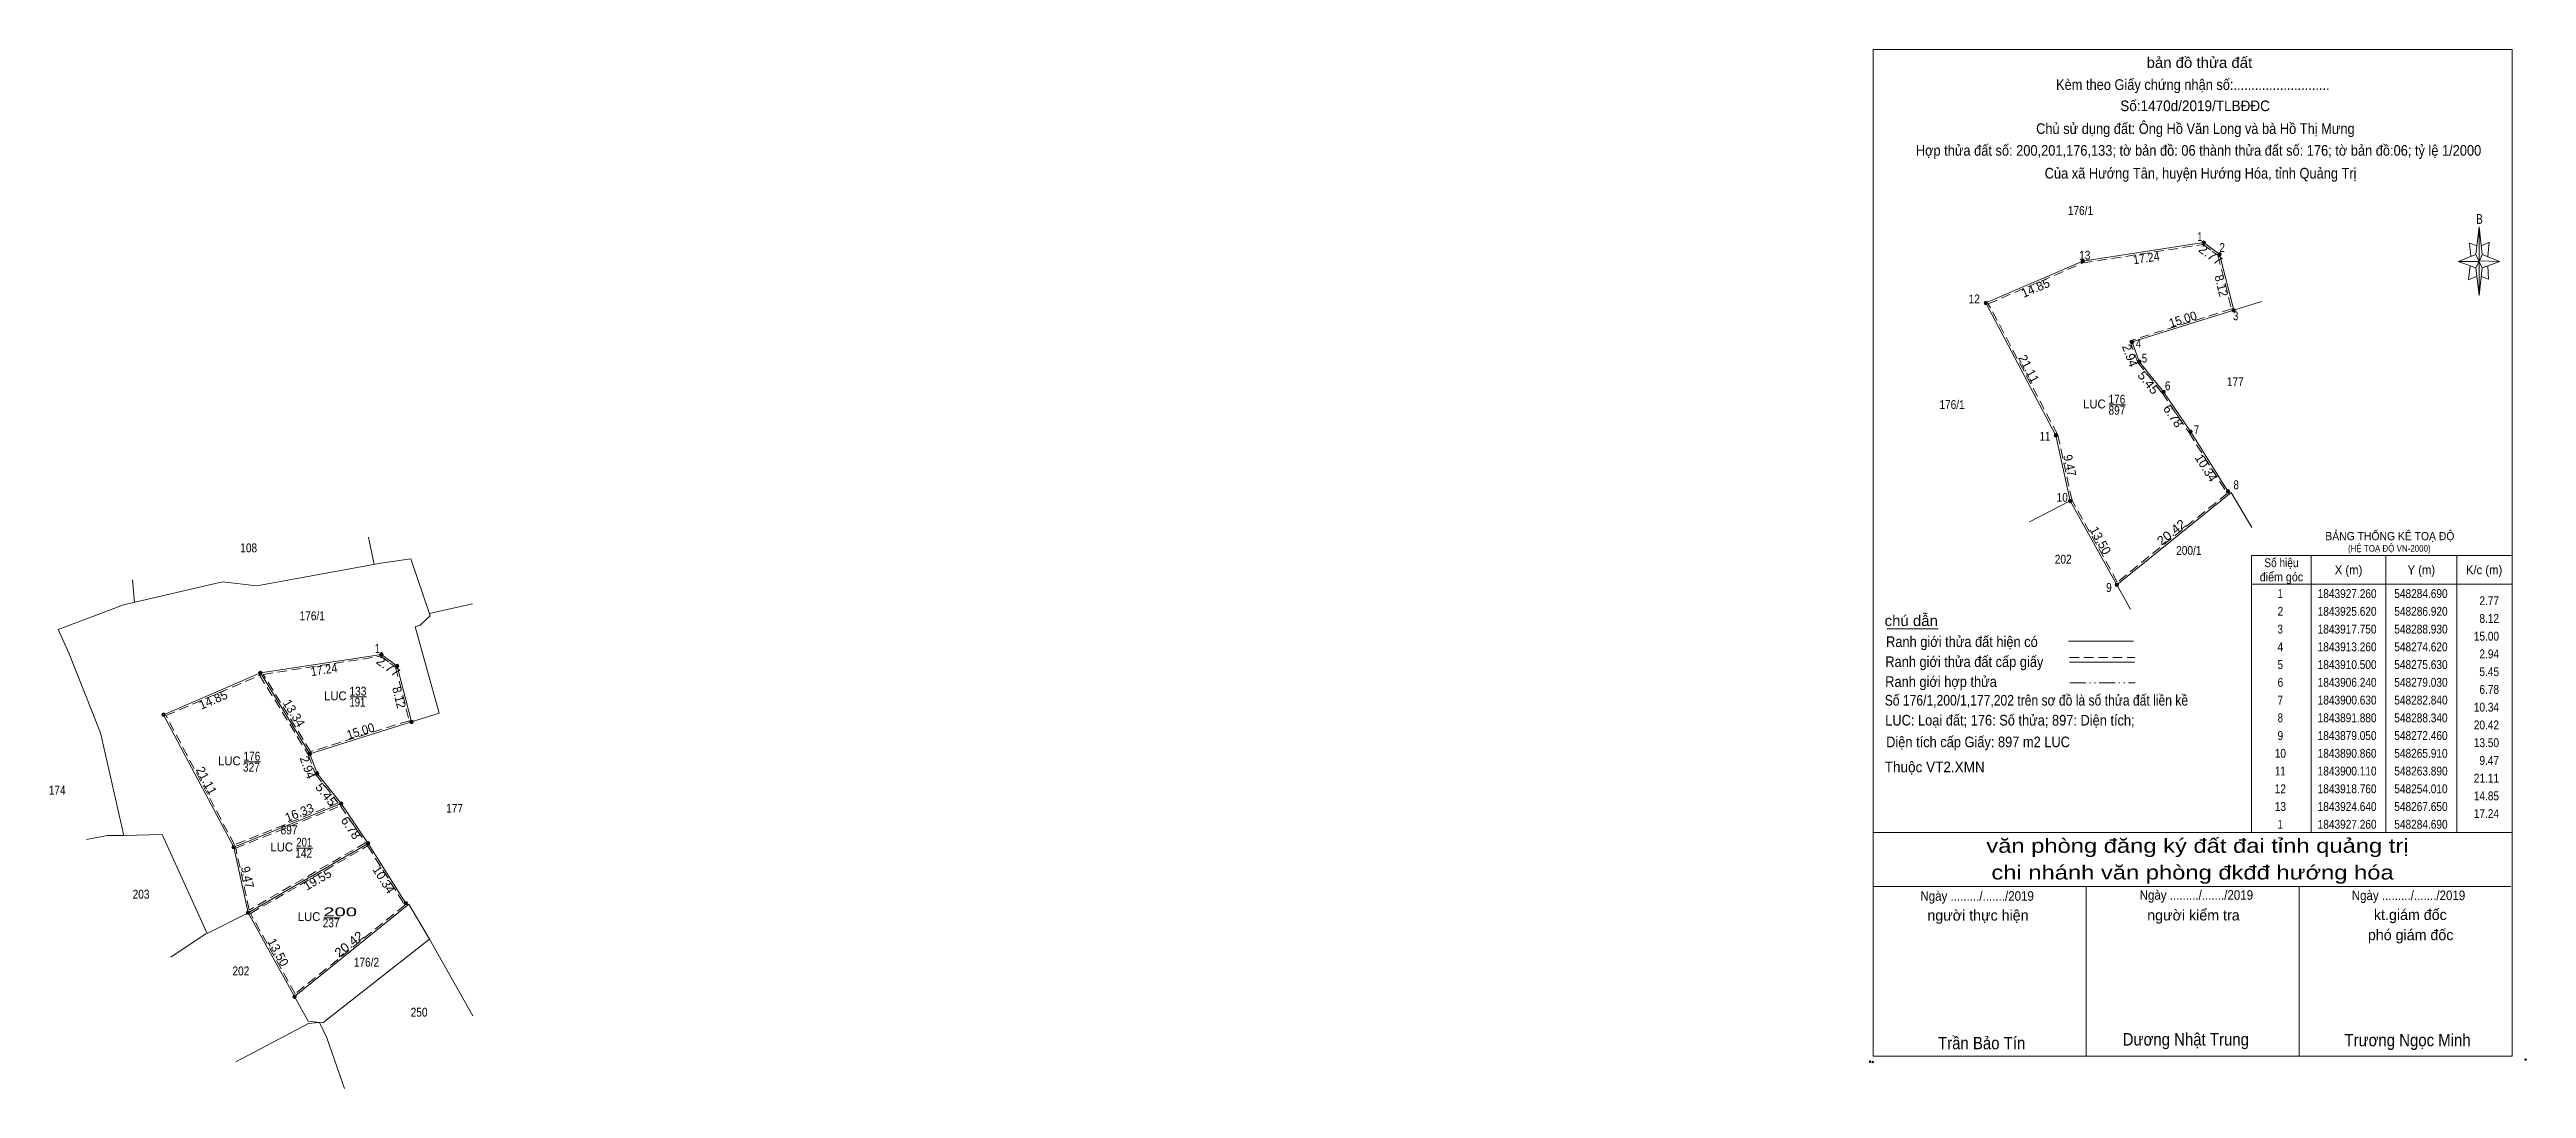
# Model space of a CAD drawing. Header units: metres. Extents: x 548238 to 548701, y 1843866 to 1844350.
# Drawn here: x 548238 to 548586.9, y 1843866.1 to 1844012.5 of the extents above; entities that cross this region are included whole.
import ezdxf
from ezdxf.enums import TextEntityAlignment as Align

# ---------------------------------------------------------------- set-up
doc = ezdxf.new("R2010")
doc.units = ezdxf.units.M
doc.header["$LTSCALE"] = 0.45
doc.header["$PDMODE"] = 32
doc.header["$PDSIZE"] = 0.225
doc.linetypes.add('DASH_DOUBLE_DOT', pattern=[9.2, 5, -1.2, 0.3, -1.2, 0.3, -1.2])
doc.linetypes.add('MEDIUM_DASHED', pattern=[4.5, 3, -1.5])
for name, color, linetype, lineweight in [('1', 7, 'MEDIUM_DASHED', 13), ('10', 7, 'Continuous', 13), ('13', 7, 'Continuous', 13), ('17', 7, 'Continuous', 13), ('5', 7, 'Continuous', 13), ('6', 7, 'Continuous', 13), ('63', 7, 'Continuous', 13)]:
    doc.layers.add(name, color=color, linetype=linetype, lineweight=lineweight)

msp = doc.modelspace()

# ---------------------------------------------------------------- texts
at = {"layer": '1', "width": 0.85}
for p in [(548529.165, 1843961.03), (548271.695, 1843901.91)]:
    msp.add_text('897', height=1.25, dxfattribs=at).set_placement(p, align=Align.CENTER)
at = {"layer": '1'}
for s, height, width, p in [('BẢNG THỐNG KÊ TOẠ ĐỘ ', 1.15, 0.95, (548558.52, 1843943.35)), ('(HỆ TOẠ ĐỘ VN-2000)', 0.93, 0.9, (548561.72, 1843941.73))]:
    msp.add_text(s, height=height, dxfattribs=dict(at, width=width)).set_placement(p)
at = {"layer": '13'}
for s, width, p in [('176/1', 0.85, (548524.03, 1843989.16)), ('177', 0.85, (548545.835, 1843965.05)), ('176/1', 0.85, (548505.94, 1843961.83)), ('LUC', 0.95, (548525.985, 1843961.91)), ('176', 0.85, (548529.155, 1843962.58)), ('108', 0.85, (548266.005, 1843941.64)), ('202', 0.85, (548521.595, 1843940.05)), ('200/1', 0.85, (548539.29, 1843941.28)), ('176/1', 0.85, (548274.96, 1843932.06)), ('LUC', 0.95, (548278.215, 1843920.79)), ('191', 0.8, (548281.32, 1843919.91)), ('133', 0.85, (548281.395, 1843921.46)), ('176', 0.85, (548266.455, 1843912.3)), ('LUC', 0.95, (548263.285, 1843911.63)), ('327', 0.85, (548266.385, 1843910.75)), ('174', 0.85, (548239.03, 1843907.51)), ('177', 0.85, (548295.005, 1843904.95)), ('LUC', 0.95, (548270.655, 1843899.5)), ('142', 0.85, (548273.755, 1843898.62)), ('201', 0.8, (548273.83, 1843900.17)), ('203', 0.85, (548250.845, 1843892.85)), ('LUC', 0.95, (548274.515, 1843889.69)), ('237', 0.85, (548277.615, 1843888.81)), ('200', 1.7, (548278.89, 1843890.36)), ('202', 0.85, (548264.905, 1843882.04)), ('176/2', 0.85, (548282.595, 1843883.27)), ('250', 0.85, (548290.01, 1843876.23))]:
    msp.add_text(s, height=1.25, dxfattribs=dict(at, width=width)).set_placement(p, align=Align.CENTER)
at = {"layer": '5'}
for s, height, width, p in [('bản đồ thửa đất', 1.5, 1.05, (548540.78, 1844009.89)), ('Kèm theo Giấy chứng nhận số:...........................', 1.5, 0.9, (548539.86, 1844006.78)), ('Số:1470d/2019/TLBĐĐC', 1.5, 0.95, (548540.175, 1844003.79)), ('Chủ sử dụng đất: Ông Hồ Văn Long và bà Hồ Thị Mưng', 1.5, 0.9, (548540.22, 1844000.58)), ('Hợp thửa đất số: 200,201,176,133; tờ bản đồ: 06 thành thửa đất số: 176; tờ bản đồ:06; tỷ lệ 1/2000', 1.5, 0.9, (548540.66, 1843997.51)), ('Của xã Hướng Tân, huyện Hướng Hóa, tỉnh Quảng Trị', 1.5, 0.9, (548540.95, 1843994.3)), ('B', 1.378, 0.75, (548580.24, 1843987.91)), ('văn phòng đăng ký đất đai tỉnh quảng trị', 2, 1.25, (548540.505, 1843899.31)), ('chi nhánh văn phòng đkđđ hướng hóa', 2, 1.25, (548539.815, 1843895.55)), ('Ngày ........./......./2019', 1.35, 0.9, (548509.475, 1843892.55)), ('Ngày ........./......./2019', 1.35, 0.9, (548540.355, 1843892.69)), ('Ngày ........./......./2019', 1.35, 0.9, (548570.235, 1843892.64)), ('Trần Bảo Tín', 1.75, 0.9, (548510.11, 1843871.63)), ('Dương Nhật Trung', 1.75, 0.9, (548538.87, 1843872.16)), ('Trương Ngọc Minh', 1.75, 0.9, (548570.105, 1843872.05))]:
    msp.add_text(s, height=height, dxfattribs=dict(at, width=width)).set_placement(p, align=Align.CENTER)
for s, p in [('người thực hiện', (548509.59, 1843889.76)), ('người kiểm tra', (548539.945, 1843889.78)), ('kt.giám đốc', (548570.495, 1843889.84)), ('phó giám đốc', (548570.54, 1843887))]:
    msp.add_text(s, height=1.5, dxfattribs=at).set_placement(p, align=Align.CENTER)
at = {"layer": '6'}
for s, width, p in [('chú dẫn', 1.05, (548496.45, 1843931.26)), ('Ranh giới thửa đất hiện có ', 0.9, (548496.65, 1843928.3)), ('Ranh giới hợp thửa', 0.9, (548496.53, 1843922.67)), ('Ranh giới thửa đất cấp giấy', 0.9, (548496.54, 1843925.48)), ('Số 176/1,200/1,177,202 trên sơ đồ là số thửa đất liền kề', 0.85, (548496.46, 1843920.05)), ('LUC: Loại đất; 176: Số thửa; 897: Diện tích;', 0.9, (548496.53, 1843917.24)), ('Diện tích cấp Giấy: 897 m2 LUC', 0.9, (548496.66, 1843914.18)), ('Thuộc VT2.XMN', 0.95, (548496.46, 1843910.65))]:
    msp.add_text(s, height=1.5, dxfattribs=dict(at, width=width)).set_placement(p)
at = {"layer": '63'}
for s, width, p in [(' 1', 0.75, (548541.18, 1843985.48)), (' 13', 0.85, (548525.42, 1843982.87)), (' 2', 0.85, (548544.38, 1843983.94)), (' 12', 0.85, (548509.86, 1843976.71)), (' 3', 0.8, (548546.26, 1843974.33)), (' 4', 0.85, (548532.61, 1843970.46)), (' 5', 0.8, (548533.41, 1843968.36)), (' 6', 0.85, (548536.72, 1843964.48)), (' 11', 0.8, (548519.77, 1843957.36)), (' 7', 0.8, (548540.76, 1843958.29)), (' 8', 0.8, (548546.34, 1843950.53)), (' 10', 0.85, (548522.25, 1843948.76)), (' 9', 0.85, (548528.43, 1843936.06)), ('2.77', 0.85, (548582.99, 1843934.2)), ('8.12', 0.85, (548582.99, 1843931.7)), (' 1', 0.75, (548284.49, 1843927.47)), ('15.00', 0.85, (548582.99, 1843929.2)), ('2.94', 0.85, (548582.99, 1843926.7)), ('5.45', 0.85, (548582.99, 1843924.2)), ('10.34', 0.85, (548582.99, 1843919.2)), ('6.78', 0.85, (548582.99, 1843921.7)), ('20.42', 0.85, (548582.99, 1843916.7)), ('13.50', 0.85, (548582.99, 1843914.2)), ('21.11', 0.85, (548582.99, 1843909.2)), ('9.47', 0.85, (548582.99, 1843911.7)), ('14.85', 0.85, (548582.99, 1843906.7)), ('17.24', 0.85, (548582.99, 1843904.2))]:
    msp.add_text(s, height=1.25, dxfattribs=dict(at, width=width)).set_placement(p, align=Align.RIGHT)
for s, rotation, width, p in [('17.24', 8.741, 0.9, (548533.4, 1843982.4906)), ('2.77', 323.668, 1.1, (548541.9747, 1843983.0381)), ('8.12', 284.327, 0.95, (548543.2657, 1843979.0397)), ('15.00', 17.42, 0.95, (548538.6429, 1843973.8734)), ('5.45', 308.594, 1.1, (548533.1094, 1843965.1549)), ('6.78', 304.182, 1.05, (548536.5645, 1843960.4861)), ('9.47', 282.319, 0.95, (548521.9136, 1843953.7383)), ('20.42', 38.936, 1.1, (548537.2172, 1843943.972)), ('17.24', 8.741, 0.9, (548276.71, 1843924.4806)), ('2.77', 323.668, 1.1, (548285.2847, 1843925.0281)), ('8.12', 284.327, 0.95, (548286.5757, 1843921.0297)), ('15.00', 17.42, 0.95, (548281.9529, 1843915.8633)), ('5.45', 308.594, 1.1, (548276.4194, 1843907.1449)), ('6.78', 304.182, 1.05, (548279.8745, 1843902.4761)), ('9.47', 282.319, 0.95, (548265.2236, 1843895.7283)), ('20.42', 38.936, 1.1, (548280.5272, 1843885.962))]:
    msp.add_text(s, height=1.25, rotation=rotation, dxfattribs=dict(at, width=width)).set_placement(p, align=Align.CENTER)
for s, rotation, p in [('14.85', 23.32, (548517.9426, 1843978.2959)), ('21.11', 297.913, (548516.2007, 1843967.1976)), ('2.94', 290.1, (548530.4118, 1843969.1448)), ('10.34', 302.152, (548541.1938, 1843953.2026)), ('13.50', 299.013, (548526.2965, 1843943.0031)), ('14.85', 23.32, (548261.2526, 1843920.2859)), ('13.34', 301.487, (548271.8575, 1843918.6564)), ('21.11', 297.913, (548259.5107, 1843909.1876)), ('2.94', 290.1, (548273.7218, 1843911.1348)), ('16.33', 22.042, (548273.3754, 1843904.3934)), ('19.55', 29.988, (548276.0026, 1843895.0049)), ('10.34', 302.152, (548284.5038, 1843895.1926)), ('13.50', 299.013, (548269.6065, 1843884.9931))]:
    msp.add_text(s, height=1.25, rotation=rotation, dxfattribs=at).set_placement(p, align=Align.CENTER)
for s, width, p in [('điểm góc', 0.9, (548552.34, 1843937.55)), ('Số hiệu', 0.85, (548552.34, 1843939.55)), ('X (m)', 0.95, (548561.79, 1843938.55)), ('Y (m)', 0.95, (548572.045, 1843938.55)), ('K/c (m)', 0.95, (548580.885, 1843938.55)), (' 1', 0.75, (548551.99, 1843935.2)), ('1843927.260', 0.85, (548561.59, 1843935.2)), ('548284.690', 0.85, (548571.99, 1843935.2)), (' 3', 0.8, (548551.985, 1843930.2)), (' 2', 0.85, (548551.995, 1843932.7)), ('1843925.620', 0.85, (548561.59, 1843932.7)), ('1843917.750', 0.85, (548561.59, 1843930.2)), ('548286.920', 0.85, (548571.99, 1843932.7)), ('548288.930', 0.85, (548571.99, 1843930.2)), (' 4', 0.85, (548551.99, 1843927.7)), ('1843913.260', 0.85, (548561.59, 1843927.7)), ('548274.620', 0.85, (548571.99, 1843927.7)), (' 5', 0.8, (548551.995, 1843925.2)), (' 6', 0.85, (548551.995, 1843922.7)), ('1843910.500', 0.85, (548561.59, 1843925.2)), ('1843906.240', 0.85, (548561.59, 1843922.7)), ('548275.630', 0.85, (548571.99, 1843925.2)), ('548279.030', 0.85, (548571.99, 1843922.7)), (' 7', 0.8, (548551.995, 1843920.2)), ('1843900.630', 0.85, (548561.59, 1843920.2)), ('548282.840', 0.85, (548571.99, 1843920.2)), (' 8', 0.8, (548551.995, 1843917.7)), ('1843891.880', 0.85, (548561.59, 1843917.7)), ('548288.340', 0.85, (548571.99, 1843917.7)), (' 10', 0.85, (548551.99, 1843912.7)), (' 9', 0.85, (548551.99, 1843915.2)), ('1843879.050', 0.85, (548561.59, 1843915.2)), ('1843890.860', 0.85, (548561.59, 1843912.7)), ('548272.460', 0.85, (548571.99, 1843915.2)), ('548265.910', 0.85, (548571.99, 1843912.7)), (' 11', 0.8, (548551.99, 1843910.2)), ('1843900.110', 0.85, (548561.59, 1843910.2)), ('548263.890', 0.85, (548571.99, 1843910.2)), (' 12', 0.85, (548551.985, 1843907.7)), (' 13', 0.85, (548551.995, 1843905.2)), ('1843918.760', 0.85, (548561.59, 1843907.7)), ('1843924.640', 0.85, (548561.59, 1843905.2)), ('548254.010', 0.85, (548571.99, 1843907.7)), ('548267.650', 0.85, (548571.99, 1843905.2)), (' 1', 0.75, (548551.99, 1843902.7)), ('1843927.260', 0.85, (548561.59, 1843902.7)), ('548284.690', 0.85, (548571.99, 1843902.7))]:
    msp.add_text(s, height=1.25, dxfattribs=dict(at, width=width)).set_placement(p, align=Align.CENTER)

# ---------------------------------------------------------------- hatches: boundary and pattern name
at = {"layer": '5'}
for points in [[(548541.63, 1843985.27, 1), (548541.13, 1843985.27, 1)], [(548543.86, 1843983.63, 1), (548543.36, 1843983.63, 1)], [(548524.59, 1843982.65, 1), (548524.09, 1843982.65, 1)], [(548510.95, 1843976.77, 1), (548510.45, 1843976.77, 1)], [(548545.87, 1843975.76, 1), (548545.37, 1843975.76, 1)], [(548531.56, 1843971.27, 1), (548531.06, 1843971.27, 1)], [(548532.57, 1843968.51, 1), (548532.07, 1843968.51, 1)], [(548535.97, 1843964.25, 1), (548535.47, 1843964.25, 1)], [(548539.78, 1843958.64, 1), (548539.28, 1843958.64, 1)], [(548520.83, 1843958.12, 1), (548520.33, 1843958.12, 1)], [(548522.85, 1843948.87, 1), (548522.35, 1843948.87, 1)], [(548545.07, 1843950.22, 1), (548544.57, 1843950.22, 1)], [(548529.4, 1843937.06, 1), (548528.9, 1843937.06, 1)], [(548284.94, 1843927.26, 1), (548284.44, 1843927.26, 1)], [(548267.9, 1843924.64, 1), (548267.4, 1843924.64, 1)], [(548287.17, 1843925.62, 1), (548286.67, 1843925.62, 1)], [(548254.26, 1843918.76, 1), (548253.76, 1843918.76, 1)], [(548289.18, 1843917.75, 1), (548288.68, 1843917.75, 1)], [(548274.87, 1843913.26, 1), (548274.37, 1843913.26, 1)], [(548275.88, 1843910.5, 1), (548275.38, 1843910.5, 1)], [(548279.28, 1843906.24, 1), (548278.78, 1843906.24, 1)], [(548264.14, 1843900.11, 1), (548263.64, 1843900.11, 1)], [(548283.09, 1843900.63, 1), (548282.59, 1843900.63, 1)], [(548288.38, 1843892.21, 1), (548287.88, 1843892.21, 1)], [(548266.16, 1843890.86, 1), (548265.66, 1843890.86, 1)], [(548272.71, 1843879.05, 1), (548272.21, 1843879.05, 1)]]:
    msp.add_hatch(color=256, dxfattribs=at).paths.add_polyline_path(points)

# ---------------------------------------------------------------- linework, layer by layer
at = {"layer": '1'}
for points in [[(548541.32, 1843985.01), (548543.39, 1843983.48), (548545.32, 1843975.93), (548530.99, 1843971.43), (548532.1, 1843968.39), (548535.52, 1843964.1), (548539.32, 1843958.5), (548544.7, 1843949.94), (548529.22, 1843937.44), (548522.84, 1843948.96), (548520.82, 1843958.21), (548511.05, 1843976.65), (548524.41, 1843982.41)], [(548267.55, 1843924.32), (548274.39, 1843913.15), (548275.41, 1843910.38), (548278.63, 1843906.35), (548264.01, 1843900.43), (548254.36, 1843918.64)], [(548284.63, 1843927), (548286.7, 1843925.47), (548288.63, 1843917.92), (548274.73, 1843913.56), (548268.06, 1843924.45)], [(548278.94, 1843905.93), (548282.48, 1843900.71), (548266.08, 1843891.25), (548264.18, 1843899.96)], [(548282.76, 1843900.29), (548288.01, 1843891.93), (548272.53, 1843879.43), (548266.25, 1843890.77)]]:
    msp.add_lwpolyline(points, close=True, dxfattribs=at)
at = {"layer": '1', "linetype": 'Continuous'}
msp.add_lwpolyline([(548284.69, 1843927.26), (548286.92, 1843925.62), (548288.93, 1843917.75), (548274.62, 1843913.26), (548275.63, 1843910.5), (548279.03, 1843906.24), (548282.84, 1843900.63), (548288.34, 1843891.88), (548272.46, 1843879.05), (548265.91, 1843890.86), (548263.89, 1843900.11), (548254.01, 1843918.76), (548267.65, 1843924.64)], close=True, dxfattribs=at)
at = {"layer": '10'}
for p, q in [((548545.62, 1843975.76), (548543.61, 1843983.63)), ((548524.34, 1843982.65), (548510.7, 1843976.77)), ((548520.58, 1843958.12), (548510.7, 1843976.77)), ((548545.63, 1843975.75), (548549.53, 1843976.97)), ((548531.31, 1843971.27), (548545.62, 1843975.76)), ((548532.32, 1843968.51), (548531.31, 1843971.27)), ((548532.32, 1843968.51), (548535.72, 1843964.25)), ((548539.53, 1843958.64), (548535.72, 1843964.25)), ((548522.6, 1843948.87), (548520.58, 1843958.12)), ((548522.6, 1843948.87), (548516.83, 1843945.95)), ((548529.15, 1843937.06), (548545.03, 1843949.89)), ((548548.15, 1843945.15), (548545.24, 1843950.06)), ((548282.88, 1843943.78), (548283.66, 1843939.94)), ((548249.65, 1843937.78), (548249.92, 1843934.59)), ((548291.45, 1843933.04), (548297.54, 1843934.36)), ((548530.36, 1843934.88), (548531.08, 1843933.58)), ((548292.84, 1843918.96), (548289.46, 1843931.12)), ((548288.93, 1843917.75), (548286.92, 1843925.62)), ((548263.89, 1843900.11), (548254.01, 1843918.76)), ((548274.62, 1843913.26), (548288.93, 1843917.75)), ((548288.94, 1843917.74), (548292.84, 1843918.96)), ((548275.63, 1843910.5), (548274.62, 1843913.26)), ((548275.63, 1843910.5), (548279.03, 1843906.24)), ((548263.89, 1843900.11), (548279.03, 1843906.24)), ((548282.84, 1843900.63), (548279.03, 1843906.24)), ((548265.91, 1843890.86), (548263.89, 1843900.11)), ((548272.46, 1843879.05), (548288.34, 1843891.88)), ((548291.46, 1843887.14), (548288.55, 1843892.05)), ((548260.02, 1843887.96), (548255.05, 1843884.62)), ((548291.46, 1843887.14), (548297.6, 1843876.33)), ((548273.67, 1843876.87), (548274.39, 1843875.57))]:
    msp.add_line(p, q, dxfattribs=at)
for points in [[(548524.34, 1843982.65), (548541.38, 1843985.27), (548543.61, 1843983.63)], [(548539.53, 1843958.64), (548545.03, 1843949.89), (548545.24, 1843950.06)], [(548522.6, 1843948.87), (548529.15, 1843937.06), (548530.36, 1843934.88)], [(548282.84, 1843900.63), (548265.91, 1843890.86), (548260.14, 1843887.94), (548253.83, 1843901.91), (548248.4, 1843901.76), (548245.12, 1843916.22), (548240.73, 1843927.35), (548239.17, 1843930.76), (548248.37, 1843934.23), (548262.33, 1843937.5), (548267.13, 1843936.94), (548284.62, 1843940.09), (548288.84, 1843940.73), (548291.58, 1843932.67), (548290.18, 1843931.4), (548289.46, 1843931.12)], [(548267.65, 1843924.64), (548284.69, 1843927.26), (548286.92, 1843925.62)], [(548274.62, 1843913.26), (548267.65, 1843924.64), (548254.01, 1843918.76)], [(548243.15, 1843901.18), (548246.1, 1843901.73), (548248.4, 1843901.76)], [(548282.84, 1843900.63), (548288.34, 1843891.88), (548288.55, 1843892.05)], [(548265.91, 1843890.86), (548272.46, 1843879.05), (548273.67, 1843876.87)], [(548274.39, 1843875.57), (548276.44, 1843875.36), (548291.46, 1843887.14)], [(548275.82, 1843875.42), (548274.43, 1843875.26), (548264.18, 1843869.84)], [(548275.99, 1843875.41), (548277.02, 1843873.25), (548279.51, 1843866.11)]]:
    msp.add_lwpolyline(points, dxfattribs=at)
at = {"layer": '13'}
for p, q in [((548528.04, 1843962.41), (548530.36, 1843962.41)), ((548280.27, 1843921.28), (548282.59, 1843921.28)), ((548265.34, 1843912.12), (548267.66, 1843912.12)), ((548272.71, 1843899.98), (548275.03, 1843899.98)), ((548276.57, 1843890.17), (548278.89, 1843890.17))]:
    msp.add_line(p, q, dxfattribs=at)
at = {"layer": '17'}
msp.add_line((548496.76, 1843930.85), (548504, 1843930.85), dxfattribs=at)
at = {"layer": '5'}
for p, q in [((548579.71, 1843983.61), (548580.21, 1843987.51)), ((548580.61, 1843983.61), (548583.11, 1843982.61)), ((548579.71, 1843981.71), (548577.21, 1843982.61)), ((548580.61, 1843981.71), (548580.21, 1843977.81)), ((548581.51, 1843980.11), (548580.51, 1843980.51)), ((548581.41, 1843982.01), (548581.51, 1843980.11)), ((548494.84, 1843902.17), (548584.84, 1843902.17)), ((548494.84, 1843894.57), (548584.64, 1843894.57)), ((548494.84, 1843894.57), (548584.64, 1843894.57)), ((548494.84, 1843894.57), (548584.64, 1843894.57)), ((548524.84, 1843870.67), (548524.84, 1843894.57)), ((548554.84, 1843870.67), (548554.84, 1843894.57))]:
    msp.add_line(p, q, dxfattribs=at)
for points in [[(548494.84, 1844012.47), (548584.84, 1844012.47), (548584.84, 1843870.67), (548494.84, 1843870.67)], [(548580.21, 1843987.51), (548580.61, 1843983.61), (548580.21, 1843982.61)], [(548580.21, 1843982.61), (548577.21, 1843982.61), (548579.71, 1843983.61), (548580.61, 1843981.71), (548583.11, 1843982.61), (548580.21, 1843982.71)], [(548580.21, 1843982.61), (548580.21, 1843977.81), (548579.71, 1843981.71)]]:
    msp.add_lwpolyline(points, close=True, dxfattribs=at)
for points in [[(548580.21, 1843982.61), (548579.71, 1843983.61), (548577.21, 1843982.61)], [(548579.91, 1843984.81), (548578.81, 1843985.21), (548579.01, 1843983.31)], [(548580.51, 1843984.81), (548581.61, 1843985.31), (548581.41, 1843983.31)], [(548578.91, 1843982.01), (548578.71, 1843980.01), (548579.81, 1843980.51)], [(548580.21, 1843982.61), (548580.61, 1843981.71), (548583.11, 1843982.61)], [(548584.84, 1843870.67), (548494.84, 1843870.67), (548494.84, 1843894.57)]]:
    msp.add_lwpolyline(points, dxfattribs=at)
for centre in [(548541.38, 1843985.27), (548543.61, 1843983.63), (548524.34, 1843982.65), (548510.7, 1843976.77), (548545.62, 1843975.76), (548531.31, 1843971.27), (548532.32, 1843968.51), (548535.72, 1843964.25), (548539.53, 1843958.64), (548520.58, 1843958.12), (548522.6, 1843948.87), (548544.82, 1843950.22), (548529.15, 1843937.06), (548284.69, 1843927.26), (548267.65, 1843924.64), (548286.92, 1843925.62), (548254.01, 1843918.76), (548288.93, 1843917.75), (548274.62, 1843913.26), (548275.63, 1843910.5), (548279.03, 1843906.24), (548263.89, 1843900.11), (548282.84, 1843900.63), (548288.13, 1843892.21), (548265.91, 1843890.86), (548272.46, 1843879.05)]:
    msp.add_circle(centre, 0.25, dxfattribs=at)
for p in [(548494.37, 1843869.9), (548494.77, 1843869.83)]:
    msp.add_point(p, dxfattribs=at)
at = {"layer": '6'}
for p, q in [((548522.36, 1843929.11), (548531.5, 1843929.11)), ((548522.5, 1843926.18), (548531.64, 1843926.18))]:
    msp.add_line(p, q, dxfattribs=at)
at = {"layer": '6', "linetype": 'MEDIUM_DASHED'}
msp.add_line((548522.5, 1843926.8), (548531.7, 1843926.8), dxfattribs=at)
at = {"layer": '6'}
msp.add_point((548586.74, 1843870.17), dxfattribs=at)
at = {"layer": '63'}
for p, q in [((548556.54, 1843941.17), (548556.54, 1843902.17)), ((548567.04, 1843941.17), (548567.04, 1843902.17)), ((548577.04, 1843941.17), (548577.04, 1843902.17)), ((548548.14, 1843937.17), (548584.84, 1843937.17))]:
    msp.add_line(p, q, dxfattribs=at)
at = {"layer": '63', "linetype": 'DASH_DOUBLE_DOT'}
msp.add_line((548522.53, 1843923.26), (548531.73, 1843923.26), dxfattribs=at)
at = {"layer": '63'}
msp.add_lwpolyline([(548548.14, 1843941.17), (548584.84, 1843941.17), (548584.84, 1843902.17), (548548.14, 1843902.17)], close=True, dxfattribs=at)

msp.set_redraw_order([(e.dxf.handle, doc.entitydb.next_handle()) for e in msp.query("TEXT MTEXT ATTDEF DIMENSION ARC_DIMENSION")])  # texts and dimensions are drawn at this point

doc.saveas('drawing.dxf')
